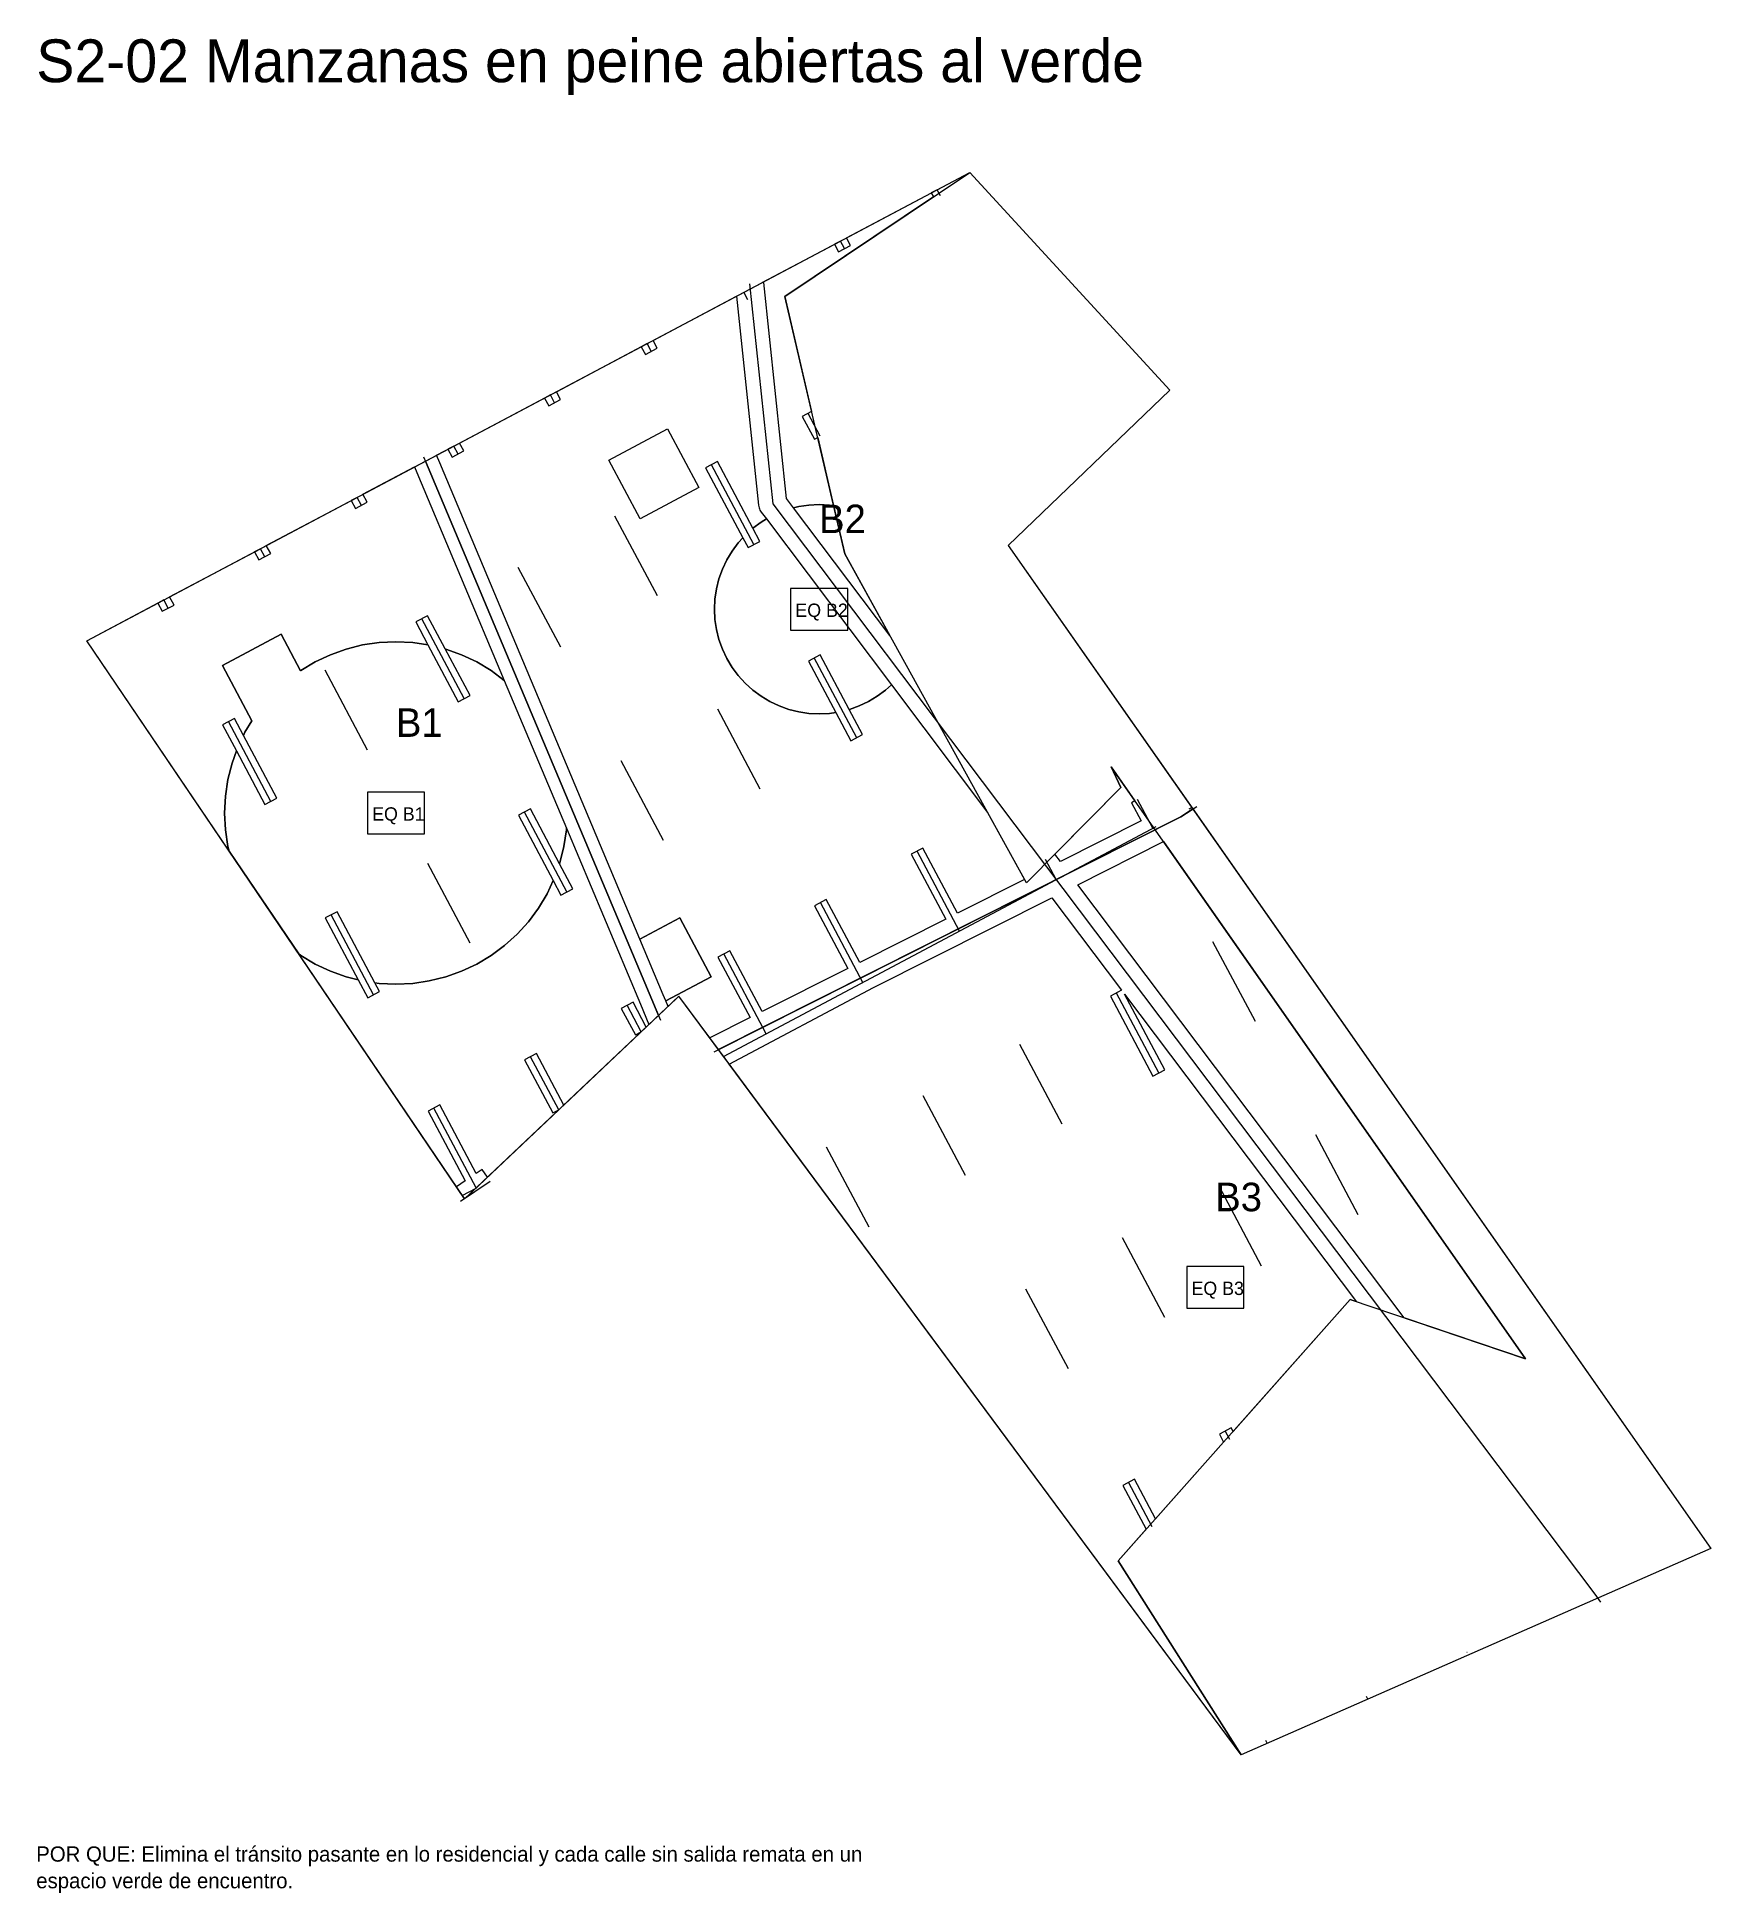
# Model space of a CAD drawing. Header units: metres. Extents: x 3873 to 16340, y -5213 to 3289.
# Drawn here: x 8581 to 10340, y 1087 to 3037 of the extents above; entities that cross this region are included whole.
import ezdxf

# ---------------------------------------------------------------- set-up
doc = ezdxf.new("R2010")
doc.units = ezdxf.units.M
for name, color, linetype, lineweight, plot in [('EQUIPAMIENTO', 5, 'Continuous', 0, False), ('LIMITE-INTERVENCION', 30, 'Continuous', 0, False), ('MANZANAS-PROPUESTAS', 33, 'Continuous', 0, False), ('SECTORES', 1, 'Continuous', 0, False), ('TEXTO', 7, 'Continuous', 0, False), ('VERDE-OBLIGATORIO', 3, 'Continuous', 0, False), ('VERDE-PROPUESTO', 82, 'Continuous', 0, False), ('VIA-BOULEVARD', 30, 'Continuous', 0, False), ('VIA-PRIMARIA', 1, 'Continuous', 0, False), ('VIA-SECUNDARIA', 8, 'Continuous', 0, False), ('VIA-TERCIARIA', 9, 'Continuous', 0, False)]:
    doc.layers.add(name, color=color, linetype=linetype, lineweight=lineweight, plot=plot)

msp = doc.modelspace()

# ---------------------------------------------------------------- texts
at = {"layer": 'EQUIPAMIENTO'}
for s, p in [('EQ B2', (9377.8, 2428.1)), ('EQ B1', (8933, 2214)), ('EQ B3', (9794.1, 1715.5))]:
    msp.add_text(s, height=14, dxfattribs=at).set_placement(p)
at = {"layer": 'SECTORES'}
for s, p in [('B2', (9402.8, 2516.1)), ('B1', (8958, 2302)), ('B3', (9819.1, 1803.5))]:
    msp.add_text(s, height=30, dxfattribs=at).set_placement(p)
at = {"layer": 'TEXTO'}
for s, height, p in [('S2-02 Manzanas en peine abiertas al verde', 45, (8580, 2990)), ('POR QUE: Elimina el tránsito pasante en lo residencial y cada calle sin salida remata en un', 16, (8580, 1120)), ('espacio verde de encuentro.', 16, (8580, 1092))]:
    msp.add_text(s, height=height, dxfattribs=at).set_placement(p)

# ---------------------------------------------------------------- linework, layer by layer
at = {"layer": 'EQUIPAMIENTO'}
for points in [[(9372.8, 2414.1), (9432.8, 2414.1), (9432.8, 2458.1), (9372.8, 2458.1), (9372.8, 2414.1)], [(8928, 2200), (8988, 2200), (8988, 2244), (8928, 2244), (8928, 2200)], [(9789.1, 1701.5), (9849.1, 1701.5), (9849.1, 1745.5), (9789.1, 1745.5), (9789.1, 1701.5)]]:
    msp.add_lwpolyline(points, close=True, dxfattribs=at)
at = {"layer": 'LIMITE-INTERVENCION'}
msp.add_lwpolyline([(8633, 2403), (9561, 2895), (9771.2, 2666.4), (9601.5, 2503.2), (10340, 1449), (9846.2, 1232.4), (9255.3, 2029.4), (9030.2, 1816.5), (8633, 2403)], close=True, dxfattribs=at)
at = {"layer": 'MANZANAS-PROPUESTAS'}
for points in [[(9419.1, 2819.7), (9423.2, 2811.9), (9435.6, 2818.5), (9431.4, 2826.3), (9526.9, 2876.9), (9520.7, 2873.6), (9522.9, 2869.4), (9366.7, 2764.7), (9394.9, 2643.9), (9385.1, 2638.7), (9397.8, 2614.8), (9401.3, 2616.6), (9418, 2545), (9413.6, 2545.6), (9402.8, 2546.1), (9392, 2545.6), (9381.4, 2544), (9376, 2542.7), (9368.5, 2552.7), (9344.5, 2779.5), (9342.9, 2779.4), (9425.3, 2823), (9419.1, 2819.7)], [(9012.7, 2604.3), (9017.1, 2596), (9029.4, 2602.5), (9025, 2610.8), (9120.4, 2661.4), (9114.3, 2658.1), (9118.6, 2650), (9131, 2656.5), (9126.6, 2664.7), (9222, 2715.3), (9215.9, 2712), (9220.2, 2703.9), (9232.5, 2710.5), (9228.2, 2718.6), (9315.9, 2765), (9339.1, 2545.4), (9339.3, 2544.1), (9339.6, 2542.8), (9340, 2541.5), (9340.6, 2540.3), (9341.3, 2539.1), (9342, 2538), (9347.3, 2531), (9341.7, 2527.6), (9333.1, 2521.3), (9295.9, 2591.3), (9283.5, 2584.7), (9322.6, 2511.3), (9317.8, 2505.9), (9311.4, 2497.3), (9305.8, 2488), (9301.2, 2478.2), (9297.5, 2468.1), (9294.9, 2457.6), (9293.3, 2446.9), (9292.8, 2436.1), (9293.3, 2425.4), (9294.9, 2414.7), (9297.5, 2404.2), (9301.2, 2394.1), (9305.8, 2384.3), (9311.4, 2375), (9317.8, 2366.4), (9325, 2358.4), (9333, 2351.1), (9341.7, 2344.7), (9351, 2339.1), (9360.7, 2334.5), (9370.9, 2330.9), (9381.4, 2328.3), (9392, 2326.7), (9402.8, 2326.1), (9413.6, 2326.7), (9420.2, 2327.7), (9436.1, 2297.8), (9448.5, 2304.4), (9434.4, 2330.8), (9434.7, 2330.9), (9444.9, 2334.5), (9454.7, 2339.1), (9463.9, 2344.7), (9472.6, 2351.1), (9478.7, 2356.7), (9579.8, 2222.5), (9618.7, 2152.1), (9548.3, 2116.7), (9511.9, 2185.2), (9499.5, 2178.6), (9535.8, 2110.4), (9445.5, 2065), (9410.3, 2131.2), (9398, 2124.6), (9433, 2058.7), (9342.8, 2013.3), (9308.8, 2077.2), (9296.4, 2070.6), (9330.3, 2007), (9287.8, 1985.6), (9255.3, 2029.4), (9244, 2018.7), (9241.7, 2024.5), (9289.3, 2049.9), (9256.5, 2111.7), (9214.5, 2089.3), (9004, 2590), (9004, 2590.1), (9000.6, 2597.9), (9018.8, 2607.6), (9012.7, 2604.3)], [(8707.8, 2442.7), (8712.5, 2434), (8724.8, 2440.6), (8720.2, 2449.2), (8815.6, 2499.8), (8809.5, 2496.5), (8814, 2488), (8826.4, 2494.6), (8821.8, 2503.1), (8917.2, 2553.7), (8911.1, 2550.4), (8915.5, 2542), (8927.9, 2548.5), (8923.4, 2557), (8977.6, 2585.7), (8980, 2579.9), (9071.9, 2361.4), (9058, 2371.7), (9042.9, 2380.8), (9026.9, 2388.3), (9010.3, 2394.3), (9009.9, 2394.4), (8991.3, 2429.3), (8978.9, 2422.8), (8991.7, 2398.8), (8975.7, 2401.2), (8958, 2402), (8940.4, 2401.2), (8922.9, 2398.6), (8905.8, 2394.3), (8889.1, 2388.3), (8873.2, 2380.8), (8858, 2371.7), (8857.8, 2371.5), (8837.4, 2409.8), (8775.6, 2377), (8806.5, 2318.9), (8799.3, 2306.9), (8797.7, 2303.5), (8788.2, 2321.4), (8775.8, 2314.8), (8790.4, 2287.3), (8785.8, 2274.3), (8781.5, 2257.1), (8778.9, 2239.7), (8778, 2222), (8778.9, 2204.4), (8781.5, 2186.9), (8782.7, 2181.9), (8855.8, 2074), (8858, 2072.4), (8873.2, 2063.3), (8889.1, 2055.7), (8905.8, 2049.8), (8918.4, 2046.6), (8928.4, 2027.8), (8940.8, 2034.4), (8935.9, 2043.5), (8940.4, 2042.9), (8958, 2042), (8975.7, 2042.9), (8993.1, 2045.5), (9010.3, 2049.8), (9026.9, 2055.7), (9042.9, 2063.3), (9058, 2072.4), (9072.2, 2082.9), (9085.3, 2094.7), (9097.2, 2107.8), (9107.7, 2122), (9116.8, 2137.2), (9123.4, 2151.1), (9131.5, 2135.8), (9143.9, 2142.4), (9129.9, 2168.7), (9130.3, 2169.8), (9134.6, 2186.9), (9137.2, 2204.4), (9137.2, 2206), (9215, 2021), (9223.8, 1999.6), (9221.1, 1997.1), (9207.2, 2023.2), (9194.9, 2016.6), (9209.7, 1988.8), (9215.8, 1992.1), (9134.5, 1915.1), (9105.7, 1969.2), (9093.3, 1962.6), (9123, 1906.8), (9129.2, 1910.1), (9054.2, 1839.2), (9048.7, 1847.5), (9042.4, 1843.3), (9004.2, 1915.2), (8991.8, 1908.6), (9030.7, 1835.4), (9021.5, 1829.3), (8633, 2403), (8714, 2446), (8707.8, 2442.7)], [(9731.2, 2232.8), (9741.3, 2213.8), (9656.3, 2171), (9650.4, 2178.8), (9719.7, 2248.7), (9709.6, 2270.5), (9734.7, 2234.7), (9731.2, 2232.8)], [(9674.6, 2146.7), (9764.6, 2191.9), (10145.3, 1648.5), (10017.8, 1691.5), (9674.6, 2146.7)], [(9308.2, 1958), (9459.9, 2038.6), (9647.4, 2133), (9720.7, 2035.7), (9709, 2029.5), (9753.6, 1945.6), (9766, 1952.2), (9723.7, 2031.8), (9967.4, 1708.4), (9961, 1710.6), (9837.8, 1572.1), (9835.8, 1575.9), (9823.4, 1569.4), (9827.9, 1560.9), (9756.3, 1480.4), (9734.3, 1521.9), (9721.9, 1515.4), (9746.4, 1469.3), (9717, 1436.2), (9846.2, 1232.4), (9308.2, 1958)]]:
    msp.add_lwpolyline(points, close=True, dxfattribs=at)
at = {"layer": 'SECTORES'}
for points in [[(8989.1, 2591.8), (9561, 2895), (9771.2, 2666.4), (9601.5, 2503.2), (9795.5, 2226.3), (9783, 2218), (9296.9, 1973.4), (9255.3, 2029.4), (9233.9, 2009.2), (9227, 2026), (8992, 2585), (8989.1, 2591.8)], [(9030.2, 1816.5), (9030, 1816.9), (8633, 2403), (8989.1, 2591.8), (8992, 2585), (9227, 2026), (9233.9, 2009.2), (9032.1, 1818.3), (9030.2, 1816.5)], [(9795.5, 2226.3), (10340, 1449), (9846.2, 1232.4), (9296.9, 1973.4), (9783, 2218), (9795.5, 2226.3)]]:
    msp.add_lwpolyline(points, close=True, dxfattribs=at)
at = {"layer": 'VERDE-OBLIGATORIO'}
msp.add_lwpolyline([(10145.3, 1648.5), (9709.6, 2270.5), (9719.7, 2248.7), (9620.6, 2148.7), (9429.8, 2494.3), (9366.7, 2764.7), (9561, 2895), (9771.2, 2666.4), (9601.5, 2503.2), (10340, 1449), (9846.2, 1232.4), (9717, 1436.2), (9961, 1710.6), (10145.3, 1648.5)], close=True, dxfattribs=at)
at = {"layer": 'VERDE-PROPUESTO'}
for points in [[(9214.6, 2531.1), (9181.8, 2592.9), (9243.6, 2625.8), (9276.5, 2564), (9214.6, 2531.1)], [(9392, 2545.6), (9402.8, 2546.1), (9413.6, 2545.6), (9418, 2545), (9429.8, 2494.3), (9477.1, 2408.7), (9376, 2542.7), (9381.4, 2544), (9392, 2545.6)], [(9463.9, 2344.7), (9454.7, 2339.1), (9444.9, 2334.5), (9434.7, 2330.9), (9434.4, 2330.8), (9403.9, 2388.2), (9391.5, 2381.7), (9420.2, 2327.7), (9413.6, 2326.7), (9402.8, 2326.1), (9392, 2326.7), (9381.4, 2328.3), (9370.9, 2330.9), (9360.7, 2334.5), (9351, 2339.1), (9341.7, 2344.7), (9333, 2351.1), (9325, 2358.4), (9317.8, 2366.4), (9311.4, 2375), (9305.8, 2384.3), (9301.2, 2394.1), (9297.5, 2404.2), (9294.9, 2414.7), (9293.3, 2425.4), (9292.8, 2436.1), (9293.3, 2446.9), (9294.9, 2457.6), (9297.5, 2468.1), (9301.2, 2478.2), (9305.8, 2488), (9311.4, 2497.3), (9317.8, 2505.9), (9322.6, 2511.3), (9328.1, 2500.9), (9340.5, 2507.4), (9333.1, 2521.3), (9341.7, 2527.6), (9347.3, 2531), (9478.7, 2356.7), (9472.6, 2351.1), (9463.9, 2344.7)], [(9085.3, 2094.7), (9072.2, 2082.9), (9058, 2072.4), (9042.9, 2063.3), (9026.9, 2055.7), (9010.3, 2049.8), (8993.1, 2045.5), (8975.7, 2042.9), (8958, 2042), (8940.4, 2042.9), (8935.9, 2043.5), (8896.2, 2118.3), (8883.8, 2111.7), (8918.4, 2046.6), (8905.8, 2049.8), (8889.1, 2055.7), (8873.2, 2063.3), (8858, 2072.4), (8855.8, 2074), (8782.7, 2181.9), (8781.5, 2186.9), (8778.9, 2204.4), (8778, 2222), (8778.9, 2239.7), (8781.5, 2257.1), (8785.8, 2274.3), (8790.4, 2287.3), (8820.4, 2230.9), (8832.8, 2237.5), (8797.7, 2303.5), (8799.3, 2306.9), (8806.5, 2318.9), (8775.6, 2377), (8837.4, 2409.8), (8857.8, 2371.5), (8858, 2371.7), (8873.2, 2380.8), (8889.1, 2388.3), (8905.8, 2394.3), (8922.9, 2398.6), (8940.4, 2401.2), (8958, 2402), (8975.7, 2401.2), (8991.7, 2398.8), (9023.5, 2338.9), (9035.9, 2345.5), (9009.9, 2394.4), (9010.3, 2394.3), (9026.9, 2388.3), (9042.9, 2380.8), (9058, 2371.7), (9071.9, 2361.4), (9137.2, 2206), (9137.2, 2204.4), (9134.6, 2186.9), (9130.3, 2169.8), (9129.9, 2168.7), (9099.3, 2226.3), (9086.9, 2219.7), (9123.4, 2151.1), (9116.8, 2137.2), (9107.7, 2122), (9097.2, 2107.8), (9085.3, 2094.7)], [(9289.3, 2049.9), (9241.7, 2024.5), (9239, 2030.9), (9239, 2031), (9214.5, 2089.3), (9256.5, 2111.7), (9289.3, 2049.9)]]:
    msp.add_lwpolyline(points, close=True, dxfattribs=at)
at = {"layer": 'VIA-BOULEVARD'}
msp.add_lwpolyline([(8987.1, 2596.4), (8992, 2585), (9227, 2026), (9235.9, 2004.2)], dxfattribs=at)
at = {"layer": 'VIA-PRIMARIA'}
for points in [[(9329.6, 2778), (9354, 2547), (10218, 1401), (10224.1, 1392.7)], [(9292.3, 1971.1), (9783, 2218), (9799.7, 2229)], [(9025.8, 1814.1), (9057.1, 1835)]]:
    msp.add_lwpolyline(points, dxfattribs=at)
at = {"layer": 'VIA-SECUNDARIA'}
for points in [[(9791.8, 2226.4), (9794.4, 2227.8)], [(9302.2, 1966.1), (9757.1, 2207.9)], [(9027.7, 1820.2), (9042.2, 1827.8)]]:
    msp.add_lwpolyline(points, dxfattribs=at)
at = {"layer": 'VIA-TERCIARIA'}
for points in [[(9530.2, 2870.7), (9526.9, 2876.9)], [(9429.4, 2815.2), (9425.3, 2823)], [(9327.9, 2761.2), (9323.7, 2769.2)], [(9226.3, 2707.2), (9222, 2715.3)], [(9124.8, 2653.2), (9120.4, 2661.4)], [(9404, 2618), (9391.3, 2642)], [(9023.3, 2599.2), (9018.8, 2607.6)], [(9334.3, 2504.2), (9289.7, 2588)], [(8921.7, 2545.3), (8917.2, 2553.7)], [(9232.8, 2450.2), (9188.2, 2534)], [(8820.2, 2491.3), (8815.6, 2499.8)], [(9131.2, 2396.2), (9086.6, 2480.1)], [(8718.6, 2437.3), (8714, 2446)], [(9029.7, 2342.2), (8985.1, 2426.1)], [(9442.3, 2301.1), (9397.7, 2385)], [(8928.2, 2288.2), (8883.6, 2372.1)], [(9340.8, 2247.1), (9296.2, 2331)], [(8826.6, 2234.2), (8782, 2318.1)], [(9239.2, 2193.1), (9194.6, 2277)], [(9753.4, 2206), (9737.3, 2236.1)], [(9137.7, 2139.1), (9093.1, 2223)], [(9036.1, 2085.1), (8991.5, 2169)], [(9550.3, 2098), (9505.7, 2181.9)], [(9651.8, 2152), (9640.6, 2173.1)], [(9448.7, 2044), (9404.1, 2127.9)], [(8934.6, 2031.1), (8890, 2115)], [(9861.3, 2002.9), (9816.7, 2086.8)], [(9347.2, 1990), (9302.6, 2073.9)], [(9759.8, 1948.9), (9715.2, 2032.8)], [(9215.8, 1992.1), (9201.1, 2019.9)], [(9658.3, 1894.9), (9613.7, 1978.8)], [(9129.2, 1910.1), (9099.5, 1965.9)], [(9042.5, 1828.2), (8998, 1911.9)], [(9556.7, 1840.9), (9512.1, 1924.8)], [(9969.3, 1799.8), (9924.7, 1883.7)], [(9455.2, 1786.9), (9410.6, 1870.8)], [(9867.8, 1745.8), (9823.2, 1829.7)], [(9766.2, 1691.8), (9721.6, 1775.7)], [(9664.7, 1637.8), (9620.1, 1721.7)], [(9834.4, 1563.7), (9829.6, 1572.6)], [(9752.9, 1472), (9728.1, 1518.7)], [(10083.7, 1339.7), (10083.6, 1339.8)], [(9979.4, 1290.8), (9978, 1293.5)], [(9873.8, 1244.5), (9872.4, 1247.2)]]:
    msp.add_lwpolyline(points, dxfattribs=at)

msp.set_redraw_order([(e.dxf.handle, doc.entitydb.next_handle()) for e in msp.query("TEXT MTEXT ATTDEF DIMENSION ARC_DIMENSION")])  # texts and dimensions are drawn at this point

doc.saveas('drawing.dxf')
